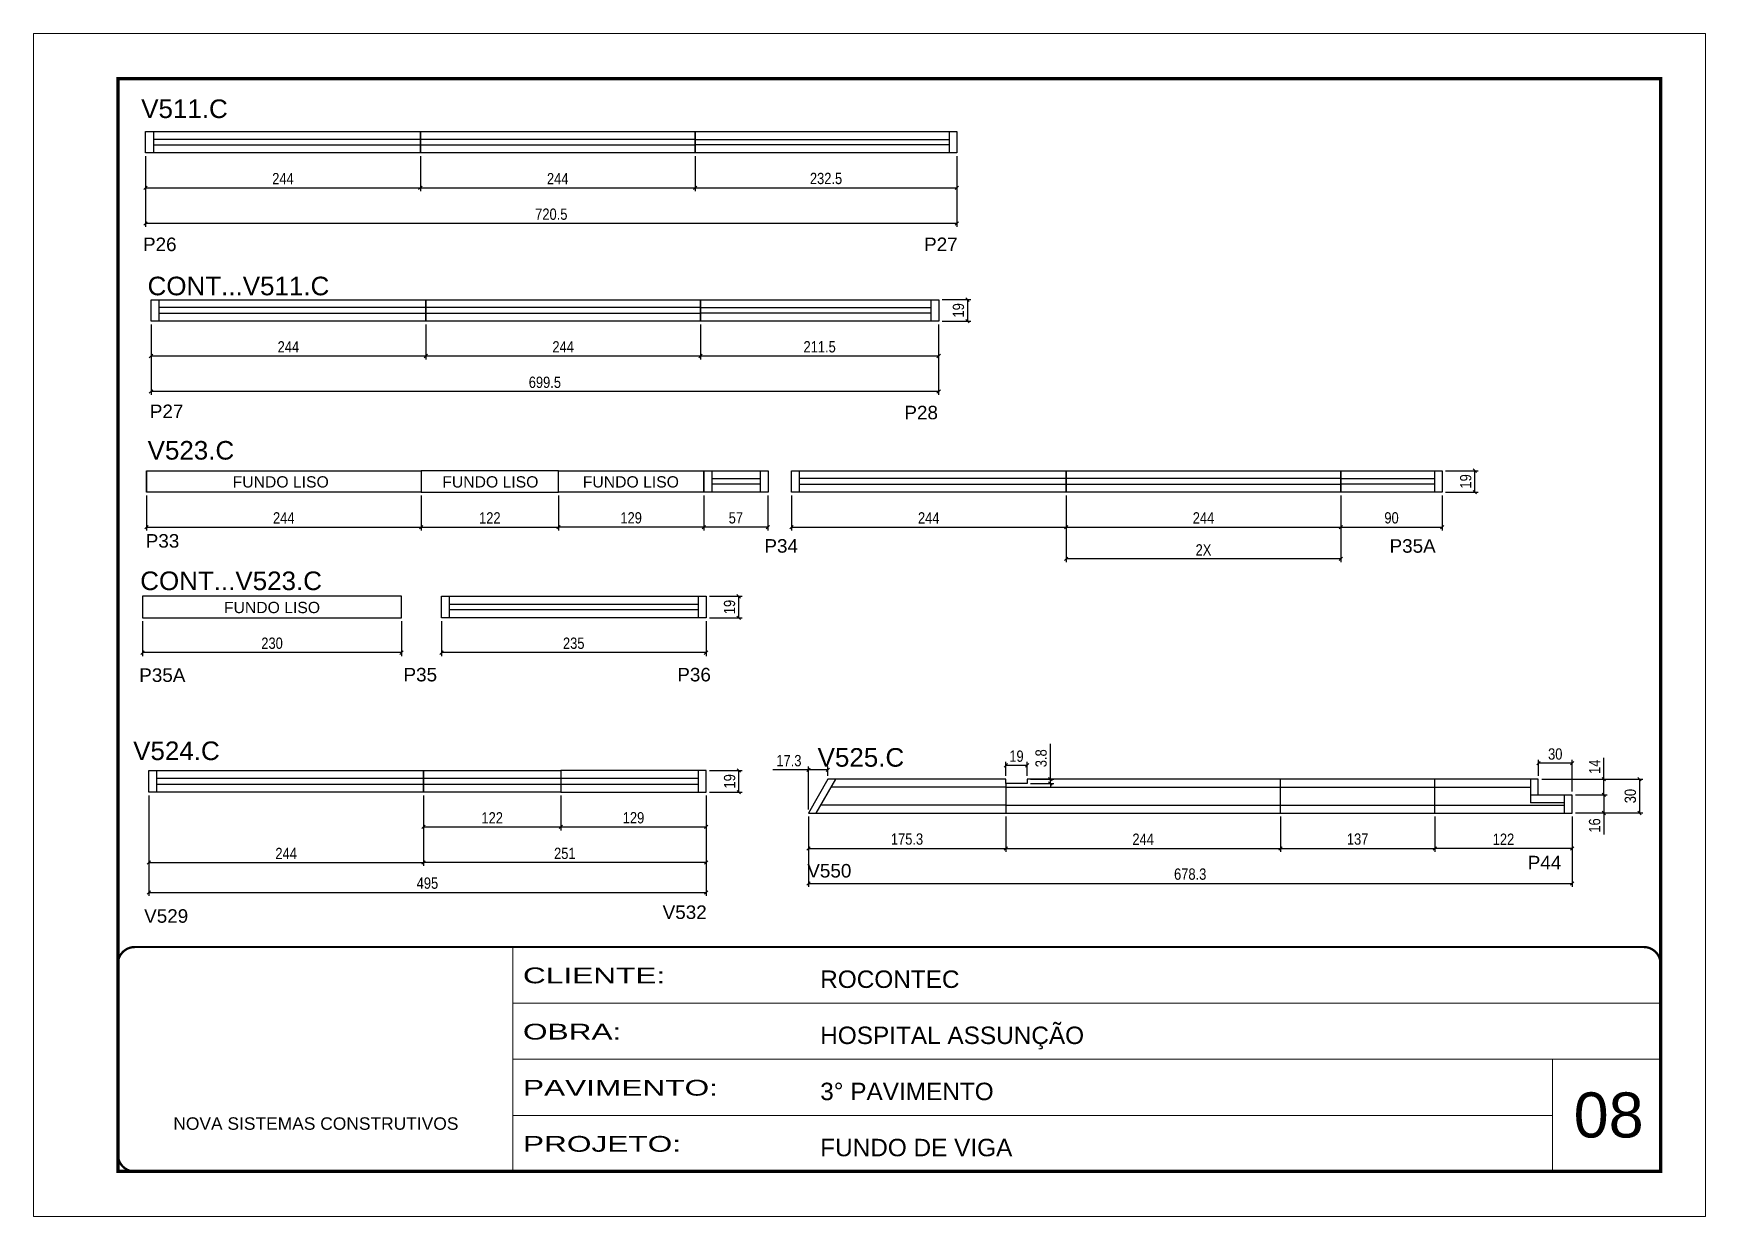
# Model space of a CAD drawing. Extents: x 2216 to 194001, y 226 to 38185.
# Drawn here: x 6985 to 8470, y 2523 to 3573 of the extents above; entities that cross this region are included whole.
import ezdxf

# ---------------------------------------------------------------- set-up
doc = ezdxf.new("R2010")
doc.units = 0
doc.linetypes.add('CONTINUO', pattern=[0])
doc.linetypes.add('DASHED', pattern=[0.75, 0.5, -0.25])
doc.layers.add('00 - FELIPE', color=2, linetype='Continuous', plot=False)
for name, color, linetype in [('5', 5, 'Continuous'), ('COTA', 241, 'Continuous'), ('NOMENCLATURA', 7, 'Continuous'), ('Painéis', 200, 'Continuous'), ('SARR_2.2x7', 40, 'Continuous')]:
    doc.layers.add(name, color=color, linetype=linetype)
for name, color, linetype, lineweight in [('CARIMBO', 255, 'Continuous', 9), ('Folhas', 255, 'Continuous', 9), ('Romaneio', 3, 'Continuous', 13), ('SARRAFO DE PRESSAO', 251, 'DASHED', 9)]:
    doc.layers.add(name, color=color, linetype=linetype, lineweight=lineweight)
doc.styles.add('ARIAL', font='arial.ttf')
doc.styles.add('COTA TECNICA', font='techl___.ttf', dxfattribs={"height": 10})
doc.styles.add('COTA TECNICA-50', font='techl___.ttf', dxfattribs={"height": 10})
doc.styles.get("Standard").update_dxf_attribs({"font": 'arial.ttf'})
doc.styles.add('Tecnologia', font='')
doc.styles.get('Tecnologia').set_extended_font_data('Forgotten Futurist')
doc.dimstyles.new('COTA PAINEL-50', dxfattribs={"dimtxt": 10, "dimasz": 3, "dimexe": 3, "dimexo": 3, "dimgap": 3, "dimtad": 1, "dimdec": 1, "dimzin": 12, "dimdsep": 46, "dimtxsty": 'COTA TECNICA-50', "dimblk1": 'OBLIQUE', "dimblk2": 'OBLIQUE', "dimsah": 1, "dimcen": 0.9, "dimclrd": 4, "dimclre": 4, "dimclrt": 240, "dimadec": 1, "dimazin": 3, "dimtfac": 1, "dimtdec": 1, "dimtmove": 0, "dimatfit": 3, "dimfxl": 1, "dimtolj": 1, "dimtzin": 12, "dimarcsym": 0})
doc.dimstyles.new('PAINEL', dxfattribs={"dimtxt": 10, "dimasz": 3, "dimexe": 3, "dimexo": 3, "dimgap": 3, "dimtad": 1, "dimdec": 1, "dimzin": 12, "dimdsep": 46, "dimtxsty": 'COTA TECNICA', "dimblk1": 'OBLIQUE', "dimblk2": 'OBLIQUE', "dimsah": 1, "dimcen": 0.9, "dimclrd": 4, "dimclre": 4, "dimclrt": 240, "dimadec": 1, "dimazin": 3, "dimtfac": 1, "dimtdec": 1, "dimtmove": 0, "dimatfit": 3, "dimfxl": 1, "dimtolj": 1, "dimtzin": 12, "dimarcsym": 0})

msp = doc.modelspace()

# ---------------------------------------------------------------- texts
at = {"color": 0, "linetype": 'Continuous', "ltscale": 5, "style": 'ARIAL'}
for p in [(7161.59, 3170.27), (7347.76, 3170.27), (7472.56, 3170.27), (7153.86, 3058.8)]:
    msp.add_text('FUNDO LISO', height=10, dxfattribs=at).set_placement(p)
at = {"layer": '5', "linetype": 'Continuous'}
for s, p in [('P26', (7081.97, 3380.1)), ('P27', (7775.67, 3380.1)), ('P27', (7088.04, 3231.87)), ('P28', (7758.15, 3230.8)), ('P33', (7084.42, 3116.9)), ('P34', (7633.85, 3112.44)), ('P35A', (8189.03, 3112.39)), ('P35A', (7078.62, 2997.76)), ('P35', (7313.33, 2998.19)), ('P36', (7556.48, 2998.19)), ('P44', (8311.76, 2831.39)), ('V550', (7671.93, 2824.15)), ('V529', (7082.99, 2783.99)), ('V532', (7543.47, 2787.33))]:
    msp.add_text(s, height=12, rotation=359.99996, dxfattribs=at).set_placement(p)
at = {"layer": 'CARIMBO', "style": 'ARIAL'}
msp.add_text('08', height=40, dxfattribs=at).set_placement((8352.55, 2593.39))
at = {"layer": 'NOMENCLATURA', "linetype": 'Continuous'}
for s, p in [('V511.C', (7080.4, 3498.18)), ('CONT...V511.C', (7086.07, 3340.88)), ('V523.C', (7086.1, 3195.04)), ('CONT...V523.C', (7079.54, 3079.21)), ('V524.C', (7073.25, 2928.35)), ('V525.C', (7681.12, 2922.48))]:
    msp.add_text(s, height=16.5, dxfattribs=at).set_placement(p)

# ---------------------------------------------------------------- blocks, each defined once
blk = doc.blocks.new('9999999999')
at = {"color": 30, "linetype": 'CONTINUO'}
for p, q in [((98564.6, 34230.2), (98564.6, 34429.4)), ((98564.6, 34379.6), (99584, 34379.6)), ((98564.6, 34329.8), (99488, 34329.8)), ((99584, 34329.8), (99488, 34329.8)), ((99488, 34329.8), (99488, 34230.2)), ((98564.6, 34280), (99488, 34280))]:
    blk.add_line(p, q, dxfattribs=at)
at = {"color": 30, "linetype": 'CONTINUO', "const_width": 2}
blk.add_lwpolyline([(99584, 34230.2), (99584, 34414.4, 0.414214), (99569, 34429.4), (98229, 34429.4, 0.414214), (98214, 34414.4), (98214, 34245.2, 0.414214), (98229, 34230.2), (99584, 34230.2)], format="xyb", dxfattribs=at)
at = {"layer": 'Folhas'}
blk.add_lwpolyline([(98139, 34190.2), (99624, 34190.2), (99624, 35240.2), (98139, 35240.2)], close=True, dxfattribs=at)
at = {"layer": 'Folhas', "color": 30, "const_width": 3}
blk.add_lwpolyline([(98214, 34230.2), (99584, 34230.2), (99584, 35200.2), (98214, 35200.2)], close=True, dxfattribs=at)
at = {"color": 7, "linetype": 'Continuous', "ltscale": 5, "style": 'ARIAL'}
for s, height, p in [('ROCONTEC', 15.48, (98837.7, 34393.1)), ('HOSPITAL ASSUNÇÃO', 15.483, (98837.7, 34343.3)), ('3° PAVIMENTO', 15.483, (98837.7, 34293.5)), ('NOVA SISTEMAS CONSTRUTIVOS', 11.059, (98263.2, 34267.2)), ('FUNDO DE VIGA', 15.483, (98837.7, 34243.7))]:
    blk.add_text(s, height=height, dxfattribs=at).set_placement(p)
at = {"layer": 'Folhas', "color": 7, "style": 'Tecnologia', "width": 1.5}
for s, p in [('CLIENTE:', (98573.7, 34397.2)), ('OBRA:', (98573.7, 34347.3)), ('PAVIMENTO:', (98573.7, 34297.5)), ('PROJETO:', (98573.7, 34247.7))]:
    blk.add_text(s, height=14, dxfattribs=at).set_placement(p)
blk = doc.blocks.new('_Oblique')
at = {"color": 0, "linetype": 'ByBlock', "lineweight": -2}
blk.add_line((-0.5, -0.5), (0.5, 0.5), dxfattribs=at)
blk = doc.blocks.new('*D103')
at = {"layer": 'COTA', "color": 4, "linetype": 'ByBlock', "lineweight": -2, "transparency": 16777216}
for p, q in [((7451, 3163.2), (7451, 3132.2)), ((7580, 3163.2), (7580, 3132.2)), ((7580, 3135.2), (7451, 3135.2))]:
    blk.add_line(p, q, dxfattribs=at)
at = {"layer": 'Defpoints', "color": 0, "linetype": 'ByBlock', "transparency": 16777216}
for p in [(7451, 3166.2), (7580, 3166.2), (7451, 3135.2)]:
    blk.add_point(p, dxfattribs=at)
at = {"layer": 'COTA', "color": 4, "linetype": 'ByBlock', "lineweight": -2, "transparency": 16777216, "xscale": 3, "yscale": 3, "zscale": 3, "rotation": 180}
blk.add_blockref('_Oblique', (7451, 3135.2), dxfattribs=at)
at = {"layer": 'COTA', "color": 4, "linetype": 'ByBlock', "lineweight": -2, "transparency": 16777216, "xscale": 3, "yscale": 3, "zscale": 3}
blk.add_blockref('_Oblique', (7580, 3135.2), dxfattribs=at)
at = {"layer": 'COTA', "color": 240, "linetype": 'ByBlock', "transparency": 16777216, "insert": (7515.5, 3143.3), "char_height": 10, "attachment_point": 5, "style": 'COTA TECNICA-50'}
blk.add_mtext('\\A1;129', dxfattribs=at)
blk = doc.blocks.new('*D104')
at = {"layer": 'COTA', "color": 4, "linetype": 'ByBlock', "lineweight": -2, "transparency": 16777216}
for p, q in [((7081.6, 3051.7), (7081.6, 3020.7)), ((7311.6, 3051.7), (7311.6, 3020.7)), ((7311.6, 3023.7), (7081.6, 3023.7))]:
    blk.add_line(p, q, dxfattribs=at)
at = {"layer": 'Defpoints', "color": 0, "linetype": 'ByBlock', "transparency": 16777216}
for p in [(7081.6, 3054.7), (7311.6, 3054.7), (7081.6, 3023.7)]:
    blk.add_point(p, dxfattribs=at)
at = {"layer": 'COTA', "color": 4, "linetype": 'ByBlock', "lineweight": -2, "transparency": 16777216, "xscale": 3, "yscale": 3, "zscale": 3, "rotation": 180}
blk.add_blockref('_Oblique', (7081.6, 3023.7), dxfattribs=at)
at = {"layer": 'COTA', "color": 4, "linetype": 'ByBlock', "lineweight": -2, "transparency": 16777216, "xscale": 3, "yscale": 3, "zscale": 3}
blk.add_blockref('_Oblique', (7311.6, 3023.7), dxfattribs=at)
at = {"layer": 'COTA', "color": 240, "linetype": 'ByBlock', "transparency": 16777216, "insert": (7196.6, 3032), "char_height": 10, "attachment_point": 5, "style": 'COTA TECNICA-50'}
blk.add_mtext('\\A1;230', dxfattribs=at)
blk = doc.blocks.new('*D105')
at = {"layer": 'COTA', "color": 4, "linetype": 'ByBlock', "lineweight": -2, "transparency": 16777216}
for p, q in [((8229.2, 2878.4), (8229.2, 2847)), ((8351.2, 2878.4), (8351.2, 2847)), ((8351.2, 2850), (8229.2, 2850))]:
    blk.add_line(p, q, dxfattribs=at)
at = {"layer": 'Defpoints', "color": 0, "linetype": 'ByBlock', "transparency": 16777216}
for p in [(8229.2, 2881.4), (8351.2, 2881.4), (8229.2, 2850)]:
    blk.add_point(p, dxfattribs=at)
at = {"layer": 'COTA', "color": 4, "linetype": 'ByBlock', "lineweight": -2, "transparency": 16777216, "xscale": 3, "yscale": 3, "zscale": 3, "rotation": 180}
blk.add_blockref('_Oblique', (8229.2, 2850), dxfattribs=at)
at = {"layer": 'COTA', "color": 4, "linetype": 'ByBlock', "lineweight": -2, "transparency": 16777216, "xscale": 3, "yscale": 3, "zscale": 3}
blk.add_blockref('_Oblique', (8351.2, 2850), dxfattribs=at)
at = {"layer": 'COTA', "color": 240, "linetype": 'ByBlock', "transparency": 16777216, "insert": (8290.2, 2858.1), "char_height": 10, "attachment_point": 5, "style": 'COTA TECNICA-50'}
blk.add_mtext('\\A1;122', dxfattribs=at)
blk = doc.blocks.new('*D106')
at = {"layer": 'COTA', "color": 4, "linetype": 'ByBlock', "lineweight": -2, "transparency": 16777216}
for p, q in [((8324.2, 2911.4), (8414.1, 2911.4)), ((8411.1, 2911.4), (8411.1, 2881.4)), ((8354.2, 2881.4), (8414.1, 2881.4))]:
    blk.add_line(p, q, dxfattribs=at)
at = {"layer": 'Defpoints', "color": 0, "linetype": 'ByBlock', "transparency": 16777216}
for p in [(8321.2, 2911.4), (8351.2, 2881.4), (8411.1, 2881.4)]:
    blk.add_point(p, dxfattribs=at)
at = {"layer": 'COTA', "color": 4, "linetype": 'ByBlock', "lineweight": -2, "transparency": 16777216, "xscale": 3, "yscale": 3, "zscale": 3}
for p, rotation in [((8411.1, 2911.4), 90), ((8411.1, 2881.4), 270)]:
    blk.add_blockref('_Oblique', p, dxfattribs=dict(at, rotation=rotation))
at = {"layer": 'COTA', "color": 240, "linetype": 'ByBlock', "transparency": 16777216, "insert": (8402.9, 2896.4), "char_height": 10, "attachment_point": 5, "rotation": 90, "style": 'COTA TECNICA-50'}
blk.add_mtext('\\A1;30', dxfattribs=at)
blk = doc.blocks.new('*D140')
at = {"layer": 'COTA', "color": 4, "linetype": 'ByBlock', "lineweight": -2, "transparency": 16777216}
for p, q in [((7572.3, 3464.3), (7572.3, 3433.3)), ((7804.8, 3464.3), (7804.8, 3433.3)), ((7572.3, 3436.3), (7804.8, 3436.3))]:
    blk.add_line(p, q, dxfattribs=at)
at = {"layer": 'Defpoints', "color": 0, "linetype": 'ByBlock', "transparency": 16777216}
for p in [(7572.3, 3467.3), (7804.8, 3467.3), (7804.8, 3436.3)]:
    blk.add_point(p, dxfattribs=at)
at = {"layer": 'COTA', "color": 4, "linetype": 'ByBlock', "lineweight": -2, "transparency": 16777216, "xscale": 3, "yscale": 3, "zscale": 3, "rotation": 180}
blk.add_blockref('_Oblique', (7572.3, 3436.3), dxfattribs=at)
at = {"layer": 'COTA', "color": 4, "linetype": 'ByBlock', "lineweight": -2, "transparency": 16777216, "xscale": 3, "yscale": 3, "zscale": 3}
blk.add_blockref('_Oblique', (7804.8, 3436.3), dxfattribs=at)
at = {"layer": 'COTA', "color": 240, "linetype": 'ByBlock', "transparency": 16777216, "insert": (7688.6, 3444.5), "char_height": 10, "attachment_point": 5, "style": 'COTA TECNICA-50'}
blk.add_mtext('\\A1;232.5', dxfattribs=at)
blk = doc.blocks.new('*D141')
at = {"layer": 'Defpoints', "color": 0, "linetype": 'ByBlock', "transparency": 16777216}
for p in [(7084.3, 3467.3), (7328.3, 3467.3), (7328.3, 3436.3)]:
    blk.add_point(p, dxfattribs=at)
at = {"layer": 'Romaneio', "color": 4, "linetype": 'ByBlock', "lineweight": -2, "transparency": 16777216}
for p, q in [((7084.3, 3464.3), (7084.3, 3433.3)), ((7328.3, 3464.3), (7328.3, 3433.3)), ((7084.3, 3436.3), (7328.3, 3436.3))]:
    blk.add_line(p, q, dxfattribs=at)
at = {"layer": 'Romaneio', "color": 4, "linetype": 'ByBlock', "lineweight": -2, "transparency": 16777216, "xscale": 3, "yscale": 3, "zscale": 3, "rotation": 180}
blk.add_blockref('_Oblique', (7084.3, 3436.3), dxfattribs=at)
at = {"layer": 'Romaneio', "color": 4, "linetype": 'ByBlock', "lineweight": -2, "transparency": 16777216, "xscale": 3, "yscale": 3, "zscale": 3}
blk.add_blockref('_Oblique', (7328.3, 3436.3), dxfattribs=at)
at = {"layer": 'Romaneio', "color": 240, "linetype": 'ByBlock', "transparency": 16777216, "insert": (7206.3, 3444.4), "char_height": 10, "attachment_point": 5, "style": 'COTA TECNICA-50'}
blk.add_mtext('\\A1;244', dxfattribs=at)
blk = doc.blocks.new('*D23')
at = {"layer": 'Defpoints', "color": 0, "linetype": 'ByBlock', "transparency": 16777216}
for p in [(7328.3, 3467.3), (7572.3, 3467.3), (7572.3, 3436.3)]:
    blk.add_point(p, dxfattribs=at)
at = {"layer": 'Romaneio', "color": 4, "linetype": 'ByBlock', "lineweight": -2, "transparency": 16777216}
for p, q in [((7328.3, 3464.3), (7328.3, 3433.3)), ((7572.3, 3464.3), (7572.3, 3433.3)), ((7328.3, 3436.3), (7572.3, 3436.3))]:
    blk.add_line(p, q, dxfattribs=at)
at = {"layer": 'Romaneio', "color": 4, "linetype": 'ByBlock', "lineweight": -2, "transparency": 16777216, "xscale": 3, "yscale": 3, "zscale": 3, "rotation": 180}
blk.add_blockref('_Oblique', (7328.3, 3436.3), dxfattribs=at)
at = {"layer": 'Romaneio', "color": 4, "linetype": 'ByBlock', "lineweight": -2, "transparency": 16777216, "xscale": 3, "yscale": 3, "zscale": 3}
blk.add_blockref('_Oblique', (7572.3, 3436.3), dxfattribs=at)
at = {"layer": 'Romaneio', "color": 240, "linetype": 'ByBlock', "transparency": 16777216, "insert": (7450.3, 3444.4), "char_height": 10, "attachment_point": 5, "style": 'COTA TECNICA-50'}
blk.add_mtext('\\A1;244', dxfattribs=at)
blk = doc.blocks.new('*D24')
at = {"layer": 'COTA', "color": 4, "linetype": 'ByBlock', "lineweight": -2, "transparency": 16777216}
for p, q in [((7084.3, 3464.3), (7084.3, 3401.7)), ((7804.8, 3464.3), (7804.8, 3401.7)), ((7804.8, 3404.7), (7084.3, 3404.7))]:
    blk.add_line(p, q, dxfattribs=at)
at = {"layer": 'Defpoints', "color": 0, "linetype": 'ByBlock', "transparency": 16777216}
for p in [(7084.3, 3467.3), (7804.8, 3467.3), (7084.3, 3404.7)]:
    blk.add_point(p, dxfattribs=at)
at = {"layer": 'COTA', "color": 4, "linetype": 'ByBlock', "lineweight": -2, "transparency": 16777216, "xscale": 3, "yscale": 3, "zscale": 3, "rotation": 180}
blk.add_blockref('_Oblique', (7084.3, 3404.7), dxfattribs=at)
at = {"layer": 'COTA', "color": 4, "linetype": 'ByBlock', "lineweight": -2, "transparency": 16777216, "xscale": 3, "yscale": 3, "zscale": 3}
blk.add_blockref('_Oblique', (7804.8, 3404.7), dxfattribs=at)
at = {"layer": 'COTA', "color": 240, "linetype": 'ByBlock', "transparency": 16777216, "insert": (7444.6, 3412.8), "char_height": 10, "attachment_point": 5, "style": 'COTA TECNICA-50'}
blk.add_mtext('\\A1;720.5', dxfattribs=at)
blk = doc.blocks.new('*D142')
at = {"layer": 'COTA', "color": 4, "linetype": 'ByBlock', "lineweight": -2, "transparency": 16777216}
for p, q in [((7577.1, 3315), (7577.1, 3284)), ((7788.6, 3315), (7788.6, 3284)), ((7577.1, 3287), (7788.6, 3287))]:
    blk.add_line(p, q, dxfattribs=at)
at = {"layer": 'Defpoints', "color": 0, "linetype": 'ByBlock', "transparency": 16777216}
for p in [(7577.1, 3318), (7788.6, 3318), (7788.6, 3287)]:
    blk.add_point(p, dxfattribs=at)
at = {"layer": 'COTA', "color": 4, "linetype": 'ByBlock', "lineweight": -2, "transparency": 16777216, "xscale": 3, "yscale": 3, "zscale": 3, "rotation": 180}
blk.add_blockref('_Oblique', (7577.1, 3287), dxfattribs=at)
at = {"layer": 'COTA', "color": 4, "linetype": 'ByBlock', "lineweight": -2, "transparency": 16777216, "xscale": 3, "yscale": 3, "zscale": 3}
blk.add_blockref('_Oblique', (7788.6, 3287), dxfattribs=at)
at = {"layer": 'COTA', "color": 240, "linetype": 'ByBlock', "transparency": 16777216, "insert": (7682.9, 3295.1), "char_height": 10, "attachment_point": 5, "style": 'COTA TECNICA-50'}
blk.add_mtext('\\A1;211.5', dxfattribs=at)
blk = doc.blocks.new('*D189')
at = {"layer": 'Defpoints', "color": 0, "linetype": 'ByBlock', "transparency": 16777216}
for p in [(7089.1, 3318), (7333.1, 3318), (7333.1, 3287)]:
    blk.add_point(p, dxfattribs=at)
at = {"layer": 'Romaneio', "color": 4, "linetype": 'ByBlock', "lineweight": -2, "transparency": 16777216}
for p, q in [((7089.1, 3315), (7089.1, 3284)), ((7333.1, 3315), (7333.1, 3284)), ((7089.1, 3287), (7333.1, 3287))]:
    blk.add_line(p, q, dxfattribs=at)
at = {"layer": 'Romaneio', "color": 4, "linetype": 'ByBlock', "lineweight": -2, "transparency": 16777216, "xscale": 3, "yscale": 3, "zscale": 3, "rotation": 180}
blk.add_blockref('_Oblique', (7089.1, 3287), dxfattribs=at)
at = {"layer": 'Romaneio', "color": 4, "linetype": 'ByBlock', "lineweight": -2, "transparency": 16777216, "xscale": 3, "yscale": 3, "zscale": 3}
blk.add_blockref('_Oblique', (7333.1, 3287), dxfattribs=at)
at = {"layer": 'Romaneio', "color": 240, "linetype": 'ByBlock', "transparency": 16777216, "insert": (7211.1, 3295.1), "char_height": 10, "attachment_point": 5, "style": 'COTA TECNICA-50'}
blk.add_mtext('\\A1;244', dxfattribs=at)
blk = doc.blocks.new('*D56')
at = {"layer": 'Defpoints', "color": 0, "linetype": 'ByBlock', "transparency": 16777216}
for p in [(7333.1, 3318), (7577.1, 3318), (7577.1, 3287)]:
    blk.add_point(p, dxfattribs=at)
at = {"layer": 'Romaneio', "color": 4, "linetype": 'ByBlock', "lineweight": -2, "transparency": 16777216}
for p, q in [((7333.1, 3315), (7333.1, 3284)), ((7577.1, 3315), (7577.1, 3284)), ((7333.1, 3287), (7577.1, 3287))]:
    blk.add_line(p, q, dxfattribs=at)
at = {"layer": 'Romaneio', "color": 4, "linetype": 'ByBlock', "lineweight": -2, "transparency": 16777216, "xscale": 3, "yscale": 3, "zscale": 3, "rotation": 180}
blk.add_blockref('_Oblique', (7333.1, 3287), dxfattribs=at)
at = {"layer": 'Romaneio', "color": 4, "linetype": 'ByBlock', "lineweight": -2, "transparency": 16777216, "xscale": 3, "yscale": 3, "zscale": 3}
blk.add_blockref('_Oblique', (7577.1, 3287), dxfattribs=at)
at = {"layer": 'Romaneio', "color": 240, "linetype": 'ByBlock', "transparency": 16777216, "insert": (7455.1, 3295.1), "char_height": 10, "attachment_point": 5, "style": 'COTA TECNICA-50'}
blk.add_mtext('\\A1;244', dxfattribs=at)
blk = doc.blocks.new('*D57')
at = {"layer": 'COTA', "color": 4, "linetype": 'ByBlock', "lineweight": -2, "transparency": 16777216}
for p, q in [((7089.1, 3315), (7089.1, 3252.4)), ((7788.6, 3315), (7788.6, 3252.4)), ((7788.6, 3255.4), (7089.1, 3255.4))]:
    blk.add_line(p, q, dxfattribs=at)
at = {"layer": 'Defpoints', "color": 0, "linetype": 'ByBlock', "transparency": 16777216}
for p in [(7089.1, 3318), (7788.6, 3318), (7089.1, 3255.4)]:
    blk.add_point(p, dxfattribs=at)
at = {"layer": 'COTA', "color": 4, "linetype": 'ByBlock', "lineweight": -2, "transparency": 16777216, "xscale": 3, "yscale": 3, "zscale": 3, "rotation": 180}
blk.add_blockref('_Oblique', (7089.1, 3255.4), dxfattribs=at)
at = {"layer": 'COTA', "color": 4, "linetype": 'ByBlock', "lineweight": -2, "transparency": 16777216, "xscale": 3, "yscale": 3, "zscale": 3}
blk.add_blockref('_Oblique', (7788.6, 3255.4), dxfattribs=at)
at = {"layer": 'COTA', "color": 240, "linetype": 'ByBlock', "transparency": 16777216, "insert": (7438.9, 3263.6), "char_height": 10, "attachment_point": 5, "style": 'COTA TECNICA-50'}
blk.add_mtext('\\A1;699.5', dxfattribs=at)
blk = doc.blocks.new('*D190')
at = {"layer": 'COTA', "color": 4, "linetype": 'ByBlock', "lineweight": -2, "transparency": 16777216}
for p, q in [((7791.6, 3337), (7817.3, 3337)), ((7814.3, 3337), (7814.3, 3318)), ((7791.6, 3318), (7817.3, 3318))]:
    blk.add_line(p, q, dxfattribs=at)
at = {"layer": 'Defpoints', "color": 0, "linetype": 'ByBlock', "transparency": 16777216}
for p in [(7788.6, 3337), (7788.6, 3318), (7814.3, 3318)]:
    blk.add_point(p, dxfattribs=at)
at = {"layer": 'COTA', "color": 4, "linetype": 'ByBlock', "lineweight": -2, "transparency": 16777216, "xscale": 3, "yscale": 3, "zscale": 3}
for p, rotation in [((7814.3, 3337), 90), ((7814.3, 3318), 270)]:
    blk.add_blockref('_Oblique', p, dxfattribs=dict(at, rotation=rotation))
at = {"layer": 'COTA', "color": 240, "linetype": 'ByBlock', "transparency": 16777216, "insert": (7806.2, 3327.5), "char_height": 10, "attachment_point": 5, "rotation": 90, "style": 'COTA TECNICA-50'}
blk.add_mtext('\\A1;19', dxfattribs=at)
blk = doc.blocks.new('*D196')
at = {"layer": 'Defpoints', "color": 0, "linetype": 'ByBlock', "transparency": 16777216}
for p in [(7085, 3166.2), (7329, 3166.2), (7329, 3135.2)]:
    blk.add_point(p, dxfattribs=at)
at = {"layer": 'Romaneio', "color": 4, "linetype": 'ByBlock', "lineweight": -2, "transparency": 16777216}
for p, q in [((7085, 3163.2), (7085, 3132.2)), ((7329, 3163.2), (7329, 3132.2)), ((7085, 3135.2), (7329, 3135.2))]:
    blk.add_line(p, q, dxfattribs=at)
at = {"layer": 'Romaneio', "color": 4, "linetype": 'ByBlock', "lineweight": -2, "transparency": 16777216, "xscale": 3, "yscale": 3, "zscale": 3, "rotation": 180}
blk.add_blockref('_Oblique', (7085, 3135.2), dxfattribs=at)
at = {"layer": 'Romaneio', "color": 4, "linetype": 'ByBlock', "lineweight": -2, "transparency": 16777216, "xscale": 3, "yscale": 3, "zscale": 3}
blk.add_blockref('_Oblique', (7329, 3135.2), dxfattribs=at)
at = {"layer": 'Romaneio', "color": 240, "linetype": 'ByBlock', "transparency": 16777216, "insert": (7207, 3143.3), "char_height": 10, "attachment_point": 5, "style": 'COTA TECNICA-50'}
blk.add_mtext('\\A1;244', dxfattribs=at)
blk = doc.blocks.new('*D197')
at = {"layer": 'Defpoints', "color": 0, "linetype": 'ByBlock', "transparency": 16777216}
for p in [(7329, 3166.2), (7451, 3166.2), (7451, 3135.2)]:
    blk.add_point(p, dxfattribs=at)
at = {"layer": 'Romaneio', "color": 4, "linetype": 'ByBlock', "lineweight": -2, "transparency": 16777216}
for p, q in [((7329, 3163.2), (7329, 3132.2)), ((7451, 3163.2), (7451, 3132.2)), ((7329, 3135.2), (7451, 3135.2))]:
    blk.add_line(p, q, dxfattribs=at)
at = {"layer": 'Romaneio', "color": 4, "linetype": 'ByBlock', "lineweight": -2, "transparency": 16777216, "xscale": 3, "yscale": 3, "zscale": 3, "rotation": 180}
blk.add_blockref('_Oblique', (7329, 3135.2), dxfattribs=at)
at = {"layer": 'Romaneio', "color": 4, "linetype": 'ByBlock', "lineweight": -2, "transparency": 16777216, "xscale": 3, "yscale": 3, "zscale": 3}
blk.add_blockref('_Oblique', (7451, 3135.2), dxfattribs=at)
at = {"layer": 'Romaneio', "color": 240, "linetype": 'ByBlock', "transparency": 16777216, "insert": (7390, 3143.3), "char_height": 10, "attachment_point": 5, "style": 'COTA TECNICA-50'}
blk.add_mtext('\\A1;122', dxfattribs=at)
blk = doc.blocks.new('*D198')
at = {"layer": 'COTA', "color": 4, "linetype": 'ByBlock', "lineweight": -2, "transparency": 16777216}
for p, q in [((8145.8, 3163.2), (8145.8, 3132.2)), ((8235.8, 3163.2), (8235.8, 3132.2)), ((8145.8, 3135.2), (8235.8, 3135.2))]:
    blk.add_line(p, q, dxfattribs=at)
at = {"layer": 'Defpoints', "color": 0, "linetype": 'ByBlock', "transparency": 16777216}
for p in [(8145.8, 3166.2), (8235.8, 3166.2), (8235.8, 3135.2)]:
    blk.add_point(p, dxfattribs=at)
at = {"layer": 'COTA', "color": 4, "linetype": 'ByBlock', "lineweight": -2, "transparency": 16777216, "xscale": 3, "yscale": 3, "zscale": 3, "rotation": 180}
blk.add_blockref('_Oblique', (8145.8, 3135.2), dxfattribs=at)
at = {"layer": 'COTA', "color": 4, "linetype": 'ByBlock', "lineweight": -2, "transparency": 16777216, "xscale": 3, "yscale": 3, "zscale": 3}
blk.add_blockref('_Oblique', (8235.8, 3135.2), dxfattribs=at)
at = {"layer": 'COTA', "color": 240, "linetype": 'ByBlock', "transparency": 16777216, "insert": (8190.8, 3143.3), "char_height": 10, "attachment_point": 5, "style": 'COTA TECNICA-50'}
blk.add_mtext('\\A1;90', dxfattribs=at)
blk = doc.blocks.new('*D199')
at = {"layer": 'Defpoints', "color": 0, "linetype": 'ByBlock', "transparency": 16777216}
for p in [(7657.8, 3166.2), (7901.8, 3166.2), (7901.8, 3135.2)]:
    blk.add_point(p, dxfattribs=at)
at = {"layer": 'Romaneio', "color": 4, "linetype": 'ByBlock', "lineweight": -2, "transparency": 16777216}
for p, q in [((7657.8, 3163.2), (7657.8, 3132.2)), ((7901.8, 3163.2), (7901.8, 3132.2)), ((7657.8, 3135.2), (7901.8, 3135.2))]:
    blk.add_line(p, q, dxfattribs=at)
at = {"layer": 'Romaneio', "color": 4, "linetype": 'ByBlock', "lineweight": -2, "transparency": 16777216, "xscale": 3, "yscale": 3, "zscale": 3, "rotation": 180}
blk.add_blockref('_Oblique', (7657.8, 3135.2), dxfattribs=at)
at = {"layer": 'Romaneio', "color": 4, "linetype": 'ByBlock', "lineweight": -2, "transparency": 16777216, "xscale": 3, "yscale": 3, "zscale": 3}
blk.add_blockref('_Oblique', (7901.8, 3135.2), dxfattribs=at)
at = {"layer": 'Romaneio', "color": 240, "linetype": 'ByBlock', "transparency": 16777216, "insert": (7779.8, 3143.3), "char_height": 10, "attachment_point": 5, "style": 'COTA TECNICA-50'}
blk.add_mtext('\\A1;244', dxfattribs=at)
blk = doc.blocks.new('*D64')
at = {"layer": 'Defpoints', "color": 0, "linetype": 'ByBlock', "transparency": 16777216}
for p in [(7901.8, 3166.2), (8145.8, 3166.2), (8145.8, 3135.2)]:
    blk.add_point(p, dxfattribs=at)
at = {"layer": 'Romaneio', "color": 4, "linetype": 'ByBlock', "lineweight": -2, "transparency": 16777216}
for p, q in [((7901.8, 3163.2), (7901.8, 3132.2)), ((8145.8, 3163.2), (8145.8, 3132.2)), ((7901.8, 3135.2), (8145.8, 3135.2))]:
    blk.add_line(p, q, dxfattribs=at)
at = {"layer": 'Romaneio', "color": 4, "linetype": 'ByBlock', "lineweight": -2, "transparency": 16777216, "xscale": 3, "yscale": 3, "zscale": 3, "rotation": 180}
blk.add_blockref('_Oblique', (7901.8, 3135.2), dxfattribs=at)
at = {"layer": 'Romaneio', "color": 4, "linetype": 'ByBlock', "lineweight": -2, "transparency": 16777216, "xscale": 3, "yscale": 3, "zscale": 3}
blk.add_blockref('_Oblique', (8145.8, 3135.2), dxfattribs=at)
at = {"layer": 'Romaneio', "color": 240, "linetype": 'ByBlock', "transparency": 16777216, "insert": (8023.8, 3143.3), "char_height": 10, "attachment_point": 5, "style": 'COTA TECNICA-50'}
blk.add_mtext('\\A1;244', dxfattribs=at)
blk = doc.blocks.new('*D65')
at = {"layer": 'COTA', "color": 4, "linetype": 'ByBlock', "lineweight": -2, "transparency": 16777216}
for p, q in [((7901.8, 3163.2), (7901.8, 3103.9)), ((8145.8, 3163.2), (8145.8, 3103.9)), ((8145.8, 3106.9), (7901.8, 3106.9))]:
    blk.add_line(p, q, dxfattribs=at)
at = {"layer": 'Defpoints', "color": 0, "linetype": 'ByBlock', "transparency": 16777216}
for p in [(7901.8, 3166.2), (8145.8, 3166.2), (7901.8, 3106.9)]:
    blk.add_point(p, dxfattribs=at)
at = {"layer": 'COTA', "color": 4, "linetype": 'ByBlock', "lineweight": -2, "transparency": 16777216, "xscale": 3, "yscale": 3, "zscale": 3, "rotation": 180}
blk.add_blockref('_Oblique', (7901.8, 3106.9), dxfattribs=at)
at = {"layer": 'COTA', "color": 4, "linetype": 'ByBlock', "lineweight": -2, "transparency": 16777216, "xscale": 3, "yscale": 3, "zscale": 3}
blk.add_blockref('_Oblique', (8145.8, 3106.9), dxfattribs=at)
at = {"layer": 'COTA', "color": 240, "linetype": 'ByBlock', "transparency": 16777216, "insert": (8023.8, 3114.9), "char_height": 10, "attachment_point": 5, "style": 'COTA TECNICA-50'}
blk.add_mtext('\\A1;2X', dxfattribs=at)
blk = doc.blocks.new('*D66')
at = {"layer": 'COTA', "color": 4, "linetype": 'ByBlock', "lineweight": -2, "transparency": 16777216}
for p, q in [((7585, 3073.7), (7614, 3073.7)), ((7611, 3054.7), (7611, 3073.7)), ((7585, 3054.7), (7614, 3054.7))]:
    blk.add_line(p, q, dxfattribs=at)
at = {"layer": 'Defpoints', "color": 0, "linetype": 'ByBlock', "transparency": 16777216}
for p in [(7582, 3073.7), (7611, 3073.7), (7582, 3054.7)]:
    blk.add_point(p, dxfattribs=at)
at = {"layer": 'COTA', "color": 4, "linetype": 'ByBlock', "lineweight": -2, "transparency": 16777216, "xscale": 3, "yscale": 3, "zscale": 3}
for p, rotation in [((7611, 3073.7), 90), ((7611, 3054.7), 270)]:
    blk.add_blockref('_Oblique', p, dxfattribs=dict(at, rotation=rotation))
at = {"layer": 'COTA', "color": 240, "linetype": 'ByBlock', "transparency": 16777216, "insert": (7602.9, 3064.2), "char_height": 10, "attachment_point": 5, "rotation": 90, "style": 'COTA TECNICA-50'}
blk.add_mtext('\\A1;19', dxfattribs=at)
blk = doc.blocks.new('*D200')
at = {"layer": 'Defpoints', "color": 0, "linetype": 'ByBlock', "transparency": 16777216}
for p in [(7347, 3054.7), (7582, 3054.7), (7347, 3023.7)]:
    blk.add_point(p, dxfattribs=at)
at = {"layer": 'Romaneio', "color": 4, "linetype": 'ByBlock', "lineweight": -2, "transparency": 16777216}
for p, q in [((7347, 3051.7), (7347, 3020.7)), ((7582, 3051.7), (7582, 3020.7)), ((7582, 3023.7), (7347, 3023.7))]:
    blk.add_line(p, q, dxfattribs=at)
at = {"layer": 'Romaneio', "color": 4, "linetype": 'ByBlock', "lineweight": -2, "transparency": 16777216, "xscale": 3, "yscale": 3, "zscale": 3}
for p, rotation in [((7347, 3023.7), 180.0000000077806), ((7582, 3023.7), 7.780576183336052e-09)]:
    blk.add_blockref('_Oblique', p, dxfattribs=dict(at, rotation=rotation))
at = {"layer": 'Romaneio', "color": 240, "linetype": 'ByBlock', "transparency": 16777216, "insert": (7464.5, 3032), "char_height": 10, "attachment_point": 5, "rotation": 0, "style": 'COTA TECNICA-50'}
blk.add_mtext('\\A1;235', dxfattribs=at)
blk = doc.blocks.new('*D67')
at = {"layer": 'Defpoints', "color": 0, "linetype": 'ByBlock', "transparency": 16777216}
for p in [(7087.1, 2900), (7331.1, 2900), (7331.1, 2837.4)]:
    blk.add_point(p, dxfattribs=at)
at = {"layer": 'Romaneio', "color": 4, "linetype": 'ByBlock', "lineweight": -2, "transparency": 16777216}
for p, q in [((7087.1, 2897), (7087.1, 2834.4)), ((7331.1, 2897), (7331.1, 2834.4)), ((7087.1, 2837.4), (7331.1, 2837.4))]:
    blk.add_line(p, q, dxfattribs=at)
at = {"layer": 'Romaneio', "color": 4, "linetype": 'ByBlock', "lineweight": -2, "transparency": 16777216, "xscale": 3, "yscale": 3, "zscale": 3, "rotation": 180}
blk.add_blockref('_Oblique', (7087.1, 2837.4), dxfattribs=at)
at = {"layer": 'Romaneio', "color": 4, "linetype": 'ByBlock', "lineweight": -2, "transparency": 16777216, "xscale": 3, "yscale": 3, "zscale": 3}
blk.add_blockref('_Oblique', (7331.1, 2837.4), dxfattribs=at)
at = {"layer": 'Romaneio', "color": 240, "linetype": 'ByBlock', "transparency": 16777216, "insert": (7209.1, 2845.5), "char_height": 10, "attachment_point": 5, "style": 'COTA TECNICA-50'}
blk.add_mtext('\\A1;244', dxfattribs=at)
blk = doc.blocks.new('*D201')
at = {"layer": 'Defpoints', "color": 0, "linetype": 'ByBlock', "transparency": 16777216}
for p in [(7331.1, 2900), (7453.1, 2900), (7453.1, 2869)]:
    blk.add_point(p, dxfattribs=at)
at = {"layer": 'Romaneio', "color": 4, "linetype": 'ByBlock', "lineweight": -2, "transparency": 16777216}
for p, q in [((7331.1, 2897), (7331.1, 2866)), ((7453.1, 2897), (7453.1, 2866)), ((7331.1, 2869), (7453.1, 2869))]:
    blk.add_line(p, q, dxfattribs=at)
at = {"layer": 'Romaneio', "color": 4, "linetype": 'ByBlock', "lineweight": -2, "transparency": 16777216, "xscale": 3, "yscale": 3, "zscale": 3}
for p, rotation in [((7331.1, 2869), 180.0000727987055), ((7453.1, 2869), 7.279870543824064e-05)]:
    blk.add_blockref('_Oblique', p, dxfattribs=dict(at, rotation=rotation))
at = {"layer": 'Romaneio', "color": 240, "linetype": 'ByBlock', "transparency": 16777216, "insert": (7392.1, 2877.1), "char_height": 10, "attachment_point": 5, "rotation": 0.0001, "style": 'COTA TECNICA-50'}
blk.add_mtext('\\A1;122', dxfattribs=at)
blk = doc.blocks.new('*D202')
at = {"layer": 'Defpoints', "color": 0, "linetype": 'ByBlock', "transparency": 16777216}
for p in [(7453.1, 2900), (7582.1, 2900), (7582.1, 2869)]:
    blk.add_point(p, dxfattribs=at)
at = {"layer": 'Romaneio', "color": 4, "linetype": 'ByBlock', "lineweight": -2, "transparency": 16777216}
for p, q in [((7453.1, 2897), (7453.1, 2866)), ((7582.1, 2897), (7582.1, 2866)), ((7453.1, 2869), (7582.1, 2869))]:
    blk.add_line(p, q, dxfattribs=at)
at = {"layer": 'Romaneio', "color": 4, "linetype": 'ByBlock', "lineweight": -2, "transparency": 16777216, "xscale": 3, "yscale": 3, "zscale": 3, "rotation": 180}
blk.add_blockref('_Oblique', (7453.1, 2869), dxfattribs=at)
at = {"layer": 'Romaneio', "color": 4, "linetype": 'ByBlock', "lineweight": -2, "transparency": 16777216, "xscale": 3, "yscale": 3, "zscale": 3}
blk.add_blockref('_Oblique', (7582.1, 2869), dxfattribs=at)
at = {"layer": 'Romaneio', "color": 240, "linetype": 'ByBlock', "transparency": 16777216, "insert": (7517.6, 2877.1), "char_height": 10, "attachment_point": 5, "style": 'COTA TECNICA-50'}
blk.add_mtext('\\A1;129', dxfattribs=at)
blk = doc.blocks.new('*D158')
at = {"layer": 'COTA', "color": 4, "linetype": 'ByBlock', "lineweight": -2, "transparency": 16777216}
for p, q in [((7331.1, 2897), (7331.1, 2834.4)), ((7582.1, 2897), (7582.1, 2834.4)), ((7582.1, 2837.4), (7331.1, 2837.4))]:
    blk.add_line(p, q, dxfattribs=at)
at = {"layer": 'Defpoints', "color": 0, "linetype": 'ByBlock', "transparency": 16777216}
for p in [(7331.1, 2900), (7582.1, 2900), (7331.1, 2837.4)]:
    blk.add_point(p, dxfattribs=at)
at = {"layer": 'COTA', "color": 4, "linetype": 'ByBlock', "lineweight": -2, "transparency": 16777216, "xscale": 3, "yscale": 3, "zscale": 3, "rotation": 180}
blk.add_blockref('_Oblique', (7331.1, 2837.4), dxfattribs=at)
at = {"layer": 'COTA', "color": 4, "linetype": 'ByBlock', "lineweight": -2, "transparency": 16777216, "xscale": 3, "yscale": 3, "zscale": 3}
blk.add_blockref('_Oblique', (7582.1, 2837.4), dxfattribs=at)
at = {"layer": 'COTA', "color": 240, "linetype": 'ByBlock', "transparency": 16777216, "insert": (7456.6, 2845.5), "char_height": 10, "attachment_point": 5, "style": 'COTA TECNICA-50'}
blk.add_mtext('\\A1;251', dxfattribs=at)
blk = doc.blocks.new('*D159')
at = {"layer": 'COTA', "color": 4, "linetype": 'ByBlock', "lineweight": -2, "transparency": 16777216}
for p, q in [((7585.1, 2919), (7614.1, 2919)), ((7611.1, 2900), (7611.1, 2919)), ((7585.1, 2900), (7614.1, 2900))]:
    blk.add_line(p, q, dxfattribs=at)
at = {"layer": 'Defpoints', "color": 0, "linetype": 'ByBlock', "transparency": 16777216}
for p in [(7582.1, 2919), (7611.1, 2919), (7582.1, 2900)]:
    blk.add_point(p, dxfattribs=at)
at = {"layer": 'COTA', "color": 4, "linetype": 'ByBlock', "lineweight": -2, "transparency": 16777216, "xscale": 3, "yscale": 3, "zscale": 3}
for p, rotation in [((7611.1, 2919), 90), ((7611.1, 2900), 270)]:
    blk.add_blockref('_Oblique', p, dxfattribs=dict(at, rotation=rotation))
at = {"layer": 'COTA', "color": 240, "linetype": 'ByBlock', "transparency": 16777216, "insert": (7603, 2909.5), "char_height": 10, "attachment_point": 5, "rotation": 90, "style": 'COTA TECNICA-50'}
blk.add_mtext('\\A1;19', dxfattribs=at)
blk = doc.blocks.new('*D160')
at = {"layer": 'COTA', "color": 4, "linetype": 'ByBlock', "lineweight": -2, "transparency": 16777216}
for p, q in [((7087.1, 2897), (7087.1, 2807.9)), ((7582.1, 2897), (7582.1, 2807.9)), ((7087.1, 2810.9), (7582.1, 2810.9))]:
    blk.add_line(p, q, dxfattribs=at)
at = {"layer": 'Defpoints', "color": 0, "linetype": 'ByBlock', "transparency": 16777216}
for p in [(7087.1, 2900), (7582.1, 2900), (7582.1, 2810.9)]:
    blk.add_point(p, dxfattribs=at)
at = {"layer": 'COTA', "color": 4, "linetype": 'ByBlock', "lineweight": -2, "transparency": 16777216, "xscale": 3, "yscale": 3, "zscale": 3, "rotation": 180}
blk.add_blockref('_Oblique', (7087.1, 2810.9), dxfattribs=at)
at = {"layer": 'COTA', "color": 4, "linetype": 'ByBlock', "lineweight": -2, "transparency": 16777216, "xscale": 3, "yscale": 3, "zscale": 3}
blk.add_blockref('_Oblique', (7582.1, 2810.9), dxfattribs=at)
at = {"layer": 'COTA', "color": 240, "linetype": 'ByBlock', "transparency": 16777216, "insert": (7334.6, 2819.1), "char_height": 10, "attachment_point": 5, "style": 'COTA TECNICA-50'}
blk.add_mtext('\\A1;495', dxfattribs=at)
blk = doc.blocks.new('*D37')
at = {"layer": 'Defpoints', "color": 0, "linetype": 'ByBlock', "transparency": 16777216}
for p in [(7848.2, 2881.4), (8092.2, 2881.4), (8092.2, 2850)]:
    blk.add_point(p, dxfattribs=at)
at = {"layer": 'Romaneio', "color": 4, "linetype": 'ByBlock', "lineweight": -2, "transparency": 16777216}
for p, q in [((7848.2, 2878.4), (7848.2, 2847)), ((8092.2, 2878.4), (8092.2, 2847)), ((7848.2, 2850), (8092.2, 2850))]:
    blk.add_line(p, q, dxfattribs=at)
at = {"layer": 'Romaneio', "color": 4, "linetype": 'ByBlock', "lineweight": -2, "transparency": 16777216, "xscale": 3, "yscale": 3, "zscale": 3, "rotation": 180}
blk.add_blockref('_Oblique', (7848.2, 2850), dxfattribs=at)
at = {"layer": 'Romaneio', "color": 4, "linetype": 'ByBlock', "lineweight": -2, "transparency": 16777216, "xscale": 3, "yscale": 3, "zscale": 3}
blk.add_blockref('_Oblique', (8092.2, 2850), dxfattribs=at)
at = {"layer": 'Romaneio', "color": 240, "linetype": 'ByBlock', "transparency": 16777216, "insert": (7970.2, 2858.1), "char_height": 10, "attachment_point": 5, "style": 'COTA TECNICA-50'}
blk.add_mtext('\\A1;244', dxfattribs=at)
blk = doc.blocks.new('*D38')
at = {"layer": 'COTA', "color": 4, "linetype": 'ByBlock', "lineweight": -2, "transparency": 16777216}
for p, q in [((7672.9, 2878.4), (7672.9, 2847)), ((7848.2, 2878.4), (7848.2, 2847)), ((7672.9, 2850), (7848.2, 2850))]:
    blk.add_line(p, q, dxfattribs=at)
at = {"layer": 'Defpoints', "color": 0, "linetype": 'ByBlock', "transparency": 16777216}
for p in [(7672.9, 2881.4), (7848.2, 2881.4), (7848.2, 2850)]:
    blk.add_point(p, dxfattribs=at)
at = {"layer": 'COTA', "color": 4, "linetype": 'ByBlock', "lineweight": -2, "transparency": 16777216, "xscale": 3, "yscale": 3, "zscale": 3, "rotation": 180}
blk.add_blockref('_Oblique', (7672.9, 2850), dxfattribs=at)
at = {"layer": 'COTA', "color": 4, "linetype": 'ByBlock', "lineweight": -2, "transparency": 16777216, "xscale": 3, "yscale": 3, "zscale": 3}
blk.add_blockref('_Oblique', (7848.2, 2850), dxfattribs=at)
at = {"layer": 'COTA', "color": 240, "linetype": 'ByBlock', "transparency": 16777216, "insert": (7760.5, 2858.2), "char_height": 10, "attachment_point": 5, "style": 'COTA TECNICA-50'}
blk.add_mtext('\\A1;175.3', dxfattribs=at)
blk = doc.blocks.new('*D161')
at = {"layer": 'COTA', "color": 4, "linetype": 'ByBlock', "lineweight": -2, "transparency": 16777216}
for p, q in [((8092.2, 2878.4), (8092.2, 2847)), ((8229.2, 2878.4), (8229.2, 2847)), ((8092.2, 2850), (8229.2, 2850))]:
    blk.add_line(p, q, dxfattribs=at)
at = {"layer": 'Defpoints', "color": 0, "linetype": 'ByBlock', "transparency": 16777216}
for p in [(8092.2, 2881.4), (8229.2, 2881.4), (8229.2, 2850)]:
    blk.add_point(p, dxfattribs=at)
at = {"layer": 'COTA', "color": 4, "linetype": 'ByBlock', "lineweight": -2, "transparency": 16777216, "xscale": 3, "yscale": 3, "zscale": 3, "rotation": 180}
blk.add_blockref('_Oblique', (8092.2, 2850), dxfattribs=at)
at = {"layer": 'COTA', "color": 4, "linetype": 'ByBlock', "lineweight": -2, "transparency": 16777216, "xscale": 3, "yscale": 3, "zscale": 3}
blk.add_blockref('_Oblique', (8229.2, 2850), dxfattribs=at)
at = {"layer": 'COTA', "color": 240, "linetype": 'ByBlock', "transparency": 16777216, "insert": (8160.7, 2858.2), "char_height": 10, "attachment_point": 5, "style": 'COTA TECNICA-50'}
blk.add_mtext('\\A1;137', dxfattribs=at)
blk = doc.blocks.new('*D162')
at = {"layer": 'COTA', "color": 4, "linetype": 'ByBlock', "lineweight": -2, "transparency": 16777216}
for p, q in [((8354.2, 2897.4), (8382.3, 2897.4)), ((8379.3, 2897.4), (8379.3, 2881.4)), ((8354.2, 2881.4), (8382.3, 2881.4)), ((8379.3, 2881.4), (8379.3, 2862.3))]:
    blk.add_line(p, q, dxfattribs=at)
at = {"layer": 'Defpoints', "color": 0, "linetype": 'ByBlock', "transparency": 16777216}
for p in [(8351.2, 2897.4), (8351.2, 2881.4), (8379.3, 2881.4)]:
    blk.add_point(p, dxfattribs=at)
at = {"layer": 'COTA', "color": 4, "linetype": 'ByBlock', "lineweight": -2, "transparency": 16777216, "xscale": 3, "yscale": 3, "zscale": 3}
for p, rotation in [((8379.3, 2897.4), 90), ((8379.3, 2881.4), 270)]:
    blk.add_blockref('_Oblique', p, dxfattribs=dict(at, rotation=rotation))
at = {"layer": 'COTA', "color": 240, "linetype": 'ByBlock', "transparency": 16777216, "insert": (8371.2, 2870.3), "char_height": 10, "attachment_point": 5, "rotation": 90, "style": 'COTA TECNICA-50'}
blk.add_mtext('\\A1;16', dxfattribs=at)
blk = doc.blocks.new('*D39')
at = {"layer": 'COTA', "color": 4, "linetype": 'ByBlock', "lineweight": -2, "transparency": 16777216}
for p, q in [((8379.3, 2911.4), (8379.3, 2930.5)), ((8324.2, 2911.4), (8382.3, 2911.4)), ((8379.3, 2897.4), (8379.3, 2911.4)), ((8354.2, 2897.4), (8382.3, 2897.4))]:
    blk.add_line(p, q, dxfattribs=at)
at = {"layer": 'Defpoints', "color": 0, "linetype": 'ByBlock', "transparency": 16777216}
for p in [(8321.2, 2911.4), (8379.3, 2911.4), (8351.2, 2897.4)]:
    blk.add_point(p, dxfattribs=at)
at = {"layer": 'COTA', "color": 4, "linetype": 'ByBlock', "lineweight": -2, "transparency": 16777216, "xscale": 3, "yscale": 3, "zscale": 3}
for p, rotation in [((8379.3, 2911.4), 90), ((8379.3, 2897.4), 270)]:
    blk.add_blockref('_Oblique', p, dxfattribs=dict(at, rotation=rotation))
at = {"layer": 'COTA', "color": 240, "linetype": 'ByBlock', "transparency": 16777216, "insert": (8371.2, 2922.4), "char_height": 10, "attachment_point": 5, "rotation": 90, "style": 'COTA TECNICA-50'}
blk.add_mtext('\\A1;14', dxfattribs=at)
blk = doc.blocks.new('*D40')
at = {"layer": 'COTA', "color": 4, "linetype": 'ByBlock', "lineweight": -2, "transparency": 16777216}
for p, q in [((8321.2, 2914.4), (8321.2, 2928.5)), ((8351.2, 2925.5), (8321.2, 2925.5)), ((8351.2, 2900.4), (8351.2, 2928.5))]:
    blk.add_line(p, q, dxfattribs=at)
at = {"layer": 'Defpoints', "color": 0, "linetype": 'ByBlock', "transparency": 16777216}
for p in [(8321.2, 2925.5), (8321.2, 2911.4), (8351.2, 2897.4)]:
    blk.add_point(p, dxfattribs=at)
at = {"layer": 'COTA', "color": 4, "linetype": 'ByBlock', "lineweight": -2, "transparency": 16777216, "xscale": 3, "yscale": 3, "zscale": 3, "rotation": 180}
blk.add_blockref('_Oblique', (8321.2, 2925.5), dxfattribs=at)
at = {"layer": 'COTA', "color": 4, "linetype": 'ByBlock', "lineweight": -2, "transparency": 16777216, "xscale": 3, "yscale": 3, "zscale": 3}
blk.add_blockref('_Oblique', (8351.2, 2925.5), dxfattribs=at)
at = {"layer": 'COTA', "color": 240, "linetype": 'ByBlock', "transparency": 16777216, "insert": (8336.2, 2933.7), "char_height": 10, "attachment_point": 5, "style": 'COTA TECNICA-50'}
blk.add_mtext('\\A1;30', dxfattribs=at)
blk = doc.blocks.new('*D163')
at = {"layer": 'COTA', "color": 4, "linetype": 'ByBlock', "lineweight": -2, "transparency": 16777216}
for p, q in [((7672.9, 2919.6), (7641.3, 2919.6)), ((7672.9, 2884.4), (7672.9, 2922.6)), ((7690.2, 2919.6), (7672.9, 2919.6)), ((7690.2, 2914.4), (7690.2, 2922.6))]:
    blk.add_line(p, q, dxfattribs=at)
at = {"layer": 'Defpoints', "color": 0, "linetype": 'ByBlock', "transparency": 16777216}
for p in [(7672.9, 2919.6), (7690.2, 2911.4), (7672.9, 2881.4)]:
    blk.add_point(p, dxfattribs=at)
at = {"layer": 'COTA', "color": 4, "linetype": 'ByBlock', "lineweight": -2, "transparency": 16777216, "xscale": 3, "yscale": 3, "zscale": 3, "rotation": 180}
blk.add_blockref('_Oblique', (7672.9, 2919.6), dxfattribs=at)
at = {"layer": 'COTA', "color": 4, "linetype": 'ByBlock', "lineweight": -2, "transparency": 16777216, "xscale": 3, "yscale": 3, "zscale": 3}
blk.add_blockref('_Oblique', (7690.2, 2919.6), dxfattribs=at)
at = {"layer": 'COTA', "color": 240, "linetype": 'ByBlock', "transparency": 16777216, "insert": (7655.6, 2927.8), "char_height": 10, "attachment_point": 5, "style": 'COTA TECNICA-50'}
blk.add_mtext('\\A1;17.3', dxfattribs=at)
blk = doc.blocks.new('*D164')
at = {"layer": 'COTA', "color": 4, "linetype": 'ByBlock', "lineweight": -2, "transparency": 16777216}
for p, q in [((7848.2, 2914.4), (7848.2, 2926.7)), ((7867.2, 2914.4), (7867.2, 2926.7)), ((7848.2, 2923.7), (7867.2, 2923.7))]:
    blk.add_line(p, q, dxfattribs=at)
at = {"layer": 'Defpoints', "color": 0, "linetype": 'ByBlock', "transparency": 16777216}
for p in [(7848.2, 2911.4), (7867.2, 2923.7), (7867.2, 2911.4)]:
    blk.add_point(p, dxfattribs=at)
at = {"layer": 'COTA', "color": 4, "linetype": 'ByBlock', "lineweight": -2, "transparency": 16777216, "xscale": 3, "yscale": 3, "zscale": 3, "rotation": 180}
blk.add_blockref('_Oblique', (7848.2, 2923.7), dxfattribs=at)
at = {"layer": 'COTA', "color": 4, "linetype": 'ByBlock', "lineweight": -2, "transparency": 16777216, "xscale": 3, "yscale": 3, "zscale": 3}
blk.add_blockref('_Oblique', (7867.2, 2923.7), dxfattribs=at)
at = {"layer": 'COTA', "color": 240, "linetype": 'ByBlock', "transparency": 16777216, "insert": (7857.7, 2931.8), "char_height": 10, "attachment_point": 5, "style": 'COTA TECNICA-50'}
blk.add_mtext('\\A1;19', dxfattribs=at)
blk = doc.blocks.new('*D165')
at = {"layer": 'COTA', "color": 4, "linetype": 'ByBlock', "lineweight": -2, "transparency": 16777216}
for p, q in [((7887.8, 2911.4), (7887.8, 2942.7)), ((7870.2, 2911.4), (7890.8, 2911.4)), ((7887.8, 2907.6), (7887.8, 2911.4)), ((7870.2, 2907.6), (7890.8, 2907.6)), ((7887.8, 2907.6), (7887.8, 2904.6))]:
    blk.add_line(p, q, dxfattribs=at)
at = {"layer": 'Defpoints', "color": 0, "linetype": 'ByBlock', "transparency": 16777216}
for p in [(7867.2, 2911.4), (7887.8, 2911.4), (7867.2, 2907.6)]:
    blk.add_point(p, dxfattribs=at)
at = {"layer": 'COTA', "color": 4, "linetype": 'ByBlock', "lineweight": -2, "transparency": 16777216, "xscale": 3, "yscale": 3, "zscale": 3}
for p, rotation in [((7887.8, 2911.4), 270), ((7887.8, 2907.6), 90)]:
    blk.add_blockref('_Oblique', p, dxfattribs=dict(at, rotation=rotation))
at = {"layer": 'COTA', "color": 240, "linetype": 'ByBlock', "transparency": 16777216, "insert": (7879.6, 2930), "char_height": 10, "attachment_point": 5, "rotation": 90, "style": 'COTA TECNICA-50'}
blk.add_mtext('\\A1;3.8', dxfattribs=at)
blk = doc.blocks.new('*D78')
at = {"layer": 'COTA', "color": 4, "linetype": 'ByBlock', "lineweight": -2, "transparency": 16777216}
for p, q in [((8238.8, 3185.2), (8267.8, 3185.2)), ((8264.8, 3166.2), (8264.8, 3185.2)), ((8238.8, 3166.2), (8267.8, 3166.2))]:
    blk.add_line(p, q, dxfattribs=at)
at = {"layer": 'Defpoints', "color": 0, "linetype": 'ByBlock', "transparency": 16777216}
for p in [(8235.8, 3185.2), (8264.8, 3185.2), (8235.8, 3166.2)]:
    blk.add_point(p, dxfattribs=at)
at = {"layer": 'COTA', "color": 4, "linetype": 'ByBlock', "lineweight": -2, "transparency": 16777216, "xscale": 3, "yscale": 3, "zscale": 3}
for p, rotation in [((8264.8, 3185.2), 90), ((8264.8, 3166.2), 270)]:
    blk.add_blockref('_Oblique', p, dxfattribs=dict(at, rotation=rotation))
at = {"layer": 'COTA', "color": 240, "linetype": 'ByBlock', "transparency": 16777216, "insert": (8256.7, 3175.7), "char_height": 10, "attachment_point": 5, "rotation": 90, "style": 'COTA TECNICA-50'}
blk.add_mtext('\\A1;19', dxfattribs=at)
blk = doc.blocks.new('*D227')
at = {"layer": '00 - FELIPE', "color": 4, "lineweight": -2, "transparency": 16777216}
for p, q in [((7672.9, 2878.4), (7672.9, 2815.9)), ((8351.2, 2878.4), (8351.2, 2815.9)), ((7672.9, 2818.9), (8351.2, 2818.9))]:
    blk.add_line(p, q, dxfattribs=at)
at = {"layer": 'Defpoints', "color": 0, "transparency": 16777216}
for p in [(7672.9, 2881.4), (8351.2, 2881.4), (8351.2, 2818.9)]:
    blk.add_point(p, dxfattribs=at)
at = {"layer": '00 - FELIPE', "color": 4, "lineweight": -2, "transparency": 16777216, "xscale": 3, "yscale": 3, "zscale": 3, "rotation": 180}
blk.add_blockref('_Oblique', (7672.9, 2818.9), dxfattribs=at)
at = {"layer": '00 - FELIPE', "color": 4, "lineweight": -2, "transparency": 16777216, "xscale": 3, "yscale": 3, "zscale": 3}
blk.add_blockref('_Oblique', (8351.2, 2818.9), dxfattribs=at)
at = {"layer": '00 - FELIPE', "color": 240, "transparency": 16777216, "insert": (8012, 2827.1), "char_height": 10, "attachment_point": 5, "style": 'COTA TECNICA'}
blk.add_mtext('\\A1;678.3', dxfattribs=at)
blk = doc.blocks.new('*D232')
at = {"layer": '00 - FELIPE', "color": 4, "lineweight": -2, "transparency": 16777216}
for p, q in [((7580, 3163.2), (7580, 3132.2)), ((7637, 3163.2), (7637, 3132.2)), ((7637, 3135.2), (7580, 3135.2))]:
    blk.add_line(p, q, dxfattribs=at)
at = {"layer": 'Defpoints', "color": 0, "transparency": 16777216}
for p in [(7580, 3166.2), (7637, 3166.2), (7580, 3135.2)]:
    blk.add_point(p, dxfattribs=at)
at = {"layer": '00 - FELIPE', "color": 4, "lineweight": -2, "transparency": 16777216, "xscale": 3, "yscale": 3, "zscale": 3, "rotation": 180}
blk.add_blockref('_Oblique', (7580, 3135.2), dxfattribs=at)
at = {"layer": '00 - FELIPE', "color": 4, "lineweight": -2, "transparency": 16777216, "xscale": 3, "yscale": 3, "zscale": 3}
blk.add_blockref('_Oblique', (7637, 3135.2), dxfattribs=at)
at = {"layer": '00 - FELIPE', "color": 240, "transparency": 16777216, "insert": (7608.5, 3143.3), "char_height": 10, "attachment_point": 5, "style": 'COTA TECNICA'}
blk.add_mtext('\\A1;57', dxfattribs=at)
blk = doc.blocks.new('*D240')
at = {"layer": '00 - FELIPE', "color": 4, "lineweight": -2, "transparency": 16777216}
for p, q in [((4670.3, 1925.6), (4670.3, 1893.9)), ((4715.3, 1925.6), (4715.3, 1893.9)), ((4670.3, 1896.9), (4715.3, 1896.9))]:
    blk.add_line(p, q, dxfattribs=at)
at = {"layer": 'Defpoints', "color": 0, "linetype": 'ByBlock', "transparency": 16777216}
for p in [(193755.2, 38185), (193999.2, 38185), (193999.2, 38154)]:
    blk.add_point(p, dxfattribs=at)
at = {"layer": 'Defpoints', "color": 0, "transparency": 16777216}
for p in [(4670.3, 1928.6), (4715.3, 1928.6), (4715.3, 1896.9)]:
    blk.add_point(p, dxfattribs=at)
at = {"layer": 'Romaneio', "color": 4, "linetype": 'ByBlock', "lineweight": -2, "transparency": 16777216}
for p, q in [((193755.2, 38182), (193755.2, 38151)), ((193999.2, 38182), (193999.2, 38151)), ((193755.2, 38154), (193999.2, 38154))]:
    blk.add_line(p, q, dxfattribs=at)
at = {"layer": '00 - FELIPE', "color": 4, "lineweight": -2, "transparency": 16777216, "xscale": 3, "yscale": 3, "zscale": 3, "rotation": 180}
blk.add_blockref('_Oblique', (4670.3, 1896.9), dxfattribs=at)
at = {"layer": '00 - FELIPE', "color": 4, "lineweight": -2, "transparency": 16777216, "xscale": 3, "yscale": 3, "zscale": 3}
blk.add_blockref('_Oblique', (4715.3, 1896.9), dxfattribs=at)
at = {"layer": 'Romaneio', "color": 4, "linetype": 'ByBlock', "lineweight": -2, "transparency": 16777216, "xscale": 3, "yscale": 3, "zscale": 3, "rotation": 180}
blk.add_blockref('_Oblique', (193755.2, 38154), dxfattribs=at)
at = {"layer": 'Romaneio', "color": 4, "linetype": 'ByBlock', "lineweight": -2, "transparency": 16777216, "xscale": 3, "yscale": 3, "zscale": 3}
blk.add_blockref('_Oblique', (193999.2, 38154), dxfattribs=at)
at = {"layer": '00 - FELIPE', "color": 240, "transparency": 16777216, "insert": (4692.8, 1905), "char_height": 10, "attachment_point": 5, "style": 'COTA TECNICA'}
blk.add_mtext('\\A1;45', dxfattribs=at)
at = {"layer": 'Romaneio', "color": 240, "linetype": 'ByBlock', "transparency": 16777216, "insert": (193877.2, 38162.1), "char_height": 10, "attachment_point": 5, "style": 'COTA TECNICA-50'}
blk.add_mtext('\\A1;244', dxfattribs=at)
blk = doc.blocks.new('*D241')
at = {"layer": '00 - FELIPE', "color": 4, "lineweight": -2, "transparency": 16777216}
for p, q in [((4715.3, 1925.6), (4715.3, 1893.9)), ((4959.4, 1925.6), (4959.4, 1893.9)), ((4715.3, 1896.9), (4959.4, 1896.9))]:
    blk.add_line(p, q, dxfattribs=at)
at = {"layer": 'Defpoints', "color": 0, "linetype": 'ByBlock', "transparency": 16777216}
for p in [(193755.2, 38185), (193999.2, 38185), (193755.2, 38125.7)]:
    blk.add_point(p, dxfattribs=at)
at = {"layer": 'Defpoints', "color": 0, "transparency": 16777216}
for p in [(4715.3, 1928.6), (4959.4, 1928.6), (4959.4, 1896.9)]:
    blk.add_point(p, dxfattribs=at)
at = {"layer": 'Painéis', "color": 4, "linetype": 'ByBlock', "lineweight": -2, "transparency": 16777216}
for p, q in [((193755.2, 38182), (193755.2, 38122.7)), ((193999.2, 38182), (193999.2, 38122.7)), ((193999.2, 38125.7), (193755.2, 38125.7))]:
    blk.add_line(p, q, dxfattribs=at)
at = {"layer": '00 - FELIPE', "color": 4, "lineweight": -2, "transparency": 16777216, "xscale": 3, "yscale": 3, "zscale": 3, "rotation": 180}
blk.add_blockref('_Oblique', (4715.3, 1896.9), dxfattribs=at)
at = {"layer": '00 - FELIPE', "color": 4, "lineweight": -2, "transparency": 16777216, "xscale": 3, "yscale": 3, "zscale": 3}
blk.add_blockref('_Oblique', (4959.4, 1896.9), dxfattribs=at)
at = {"layer": 'Painéis', "color": 4, "linetype": 'ByBlock', "lineweight": -2, "transparency": 16777216, "xscale": 3, "yscale": 3, "zscale": 3, "rotation": 180}
blk.add_blockref('_Oblique', (193755.2, 38125.7), dxfattribs=at)
at = {"layer": 'Painéis', "color": 4, "linetype": 'ByBlock', "lineweight": -2, "transparency": 16777216, "xscale": 3, "yscale": 3, "zscale": 3}
blk.add_blockref('_Oblique', (193999.2, 38125.7), dxfattribs=at)
at = {"layer": '00 - FELIPE', "color": 240, "transparency": 16777216, "insert": (4837.4, 1905), "char_height": 10, "attachment_point": 5, "style": 'COTA TECNICA'}
blk.add_mtext('\\A1;244', dxfattribs=at)
at = {"layer": 'Painéis', "color": 240, "linetype": 'ByBlock', "transparency": 16777216, "insert": (193877.2, 38133.8), "char_height": 10, "attachment_point": 5, "style": 'COTA TECNICA-50'}
blk.add_mtext('\\A1;2X', dxfattribs=at)

# ---------------------------------------------------------------- dimensions: what is measured, and where the dimension line sits
at = {"layer": '00 - FELIPE'}
for base, p1, p2, picture, middle in [((4715.34, 1896.92), (4670.34, 1928.59), (4715.34, 1928.59), '*D240', (4692.84, 1905.03)), ((4959.37, 1896.92), (4715.34, 1928.59), (4959.37, 1928.59), '*D241', (4837.36, 1904.99)), ((7580.05, 3135.21), (7637.05, 3166.2), (7580.05, 3166.2), '*D232', (7608.55, 3143.32)), ((8351.15, 2818.86), (7672.88, 2881.35), (8351.15, 2881.35), '*D227', (8012.02, 2827.1))]:
    dim = msp.add_linear_dim(base=base, p1=p1, p2=p2, dimstyle='PAINEL', dxfattribs=at)
    dim.commit()
    dim.dimension.update_dxf_attribs({"geometry": picture, "text_midpoint": middle})
at = {"layer": 'COTA', "linetype": 'ByBlock'}
for base, p1, p2, picture, middle in [((7084.3, 3404.72), (7804.84, 3467.28), (7084.3, 3467.28), '*D24', (7444.57, 3412.83)), ((7804.84, 3436.29), (7572.3, 3467.28), (7804.84, 3467.28), '*D140', (7688.57, 3444.51)), ((7089.11, 3255.42), (7788.65, 3317.98), (7089.11, 3317.98), '*D57', (7438.88, 3263.56)), ((7788.65, 3286.99), (7577.11, 3317.98), (7788.65, 3317.98), '*D142', (7682.88, 3295.1)), ((7451.05, 3135.21), (7580.05, 3166.2), (7451.05, 3166.2), '*D103', (7515.55, 3143.3)), ((8235.82, 3135.21), (8145.78, 3166.2), (8235.82, 3166.2), '*D198', (8190.8, 3143.34)), ((7081.57, 3023.74), (7311.57, 3054.73), (7081.57, 3054.73), '*D104', (7196.57, 3031.96)), ((7672.88, 2919.63), (7690.2, 2911.35), (7672.88, 2881.35), '*D163', (7655.57, 2927.85)), ((7867.15, 2923.7), (7848.15, 2911.35), (7867.15, 2911.35), '*D164', (7857.65, 2931.79)), ((8321.16, 2925.48), (8351.16, 2897.35), (8321.16, 2911.35), '*D40', (8336.16, 2933.7)), ((7582.1, 2810.92), (7087.1, 2900), (7582.1, 2900), '*D160', (7334.6, 2819.06)), ((7331.1, 2837.44), (7582.1, 2900), (7331.1, 2900), '*D158', (7456.6, 2845.55)), ((7848.15, 2849.99), (7672.88, 2881.35), (7848.15, 2881.35), '*D38', (7760.52, 2858.21)), ((8229.15, 2849.99), (8092.15, 2881.35), (8229.15, 2881.35), '*D161', (8160.65, 2858.21)), ((8229.15, 2849.99), (8351.15, 2881.35), (8229.15, 2881.35), '*D105', (8290.15, 2858.05))]:
    dim = msp.add_linear_dim(base=base, p1=p1, p2=p2, dimstyle='COTA PAINEL-50', override={"dimarcsym": 1}, dxfattribs=at)
    dim.commit()
    dim.dimension.update_dxf_attribs({"geometry": picture, "text_midpoint": middle})
for base, p1, p2, picture, middle in [((7814.32, 3317.98), (7788.65, 3336.98), (7788.65, 3317.98), '*D190', (7806.23, 3327.48)), ((8264.79, 3185.2), (8235.82, 3166.2), (8235.82, 3185.2), '*D78', (8256.7, 3175.7)), ((7610.99, 3073.73), (7582.02, 3054.73), (7582.02, 3073.73), '*D66', (7602.91, 3064.23)), ((7887.79, 2911.35), (7867.15, 2907.58), (7867.15, 2911.35), '*D165', (7879.55, 2930.05)), ((8379.3, 2911.35), (8351.16, 2897.35), (8321.16, 2911.35), '*D39', (8371.23, 2922.41)), ((7611.07, 2919), (7582.1, 2900), (7582.1, 2919), '*D159', (7602.98, 2909.5)), ((8411.09, 2881.35), (8321.16, 2911.35), (8351.15, 2881.35), '*D106', (8402.87, 2896.35)), ((8379.3, 2881.35), (8351.16, 2897.35), (8351.15, 2881.35), '*D162', (8371.2, 2870.35))]:
    dim = msp.add_linear_dim(base=base, p1=p1, p2=p2, angle=90, dimstyle='COTA PAINEL-50', override={"dimarcsym": 1}, dxfattribs=at)
    dim.commit()
    dim.dimension.update_dxf_attribs({"geometry": picture, "text_midpoint": middle})
dim = msp.add_linear_dim(base=(7901.78, 3106.87), p1=(8145.78, 3166.2), p2=(7901.78, 3166.2), text='2X', dimstyle='COTA PAINEL-50', override={"dimarcsym": 1}, dxfattribs=at)
dim.commit()
dim.dimension.update_dxf_attribs({"geometry": '*D65', "text_midpoint": (8023.78, 3114.93)})
at = {"layer": 'Romaneio', "linetype": 'ByBlock'}
for p1, p2, distance, picture, middle in [((7084.3, 3467.28), (7328.3, 3467.28), -30.99, '*D141', (7206.3, 3444.36)), ((7328.3, 3467.28), (7572.3, 3467.28), -30.99, '*D23', (7450.3, 3444.36)), ((7089.11, 3317.98), (7333.11, 3317.98), -30.99, '*D189', (7211.11, 3295.07)), ((7333.11, 3317.98), (7577.11, 3317.98), -30.99, '*D56', (7455.11, 3295.07)), ((7085.05, 3166.2), (7329.05, 3166.2), -30.99, '*D196', (7207.05, 3143.28)), ((7329.05, 3166.2), (7451.05, 3166.2), -30.99, '*D197', (7390.05, 3143.27)), ((7657.78, 3166.2), (7901.78, 3166.2), -30.99, '*D199', (7779.78, 3143.28)), ((7901.78, 3166.2), (8145.78, 3166.2), -30.99, '*D64', (8023.78, 3143.28)), ((7582.02, 3054.73), (7347.02, 3054.73), 30.99, '*D200', (7464.52, 3031.96)), ((7087.1, 2900), (7331.1, 2900), -62.56, '*D67', (7209.1, 2845.51)), ((7331.1, 2900), (7453.1, 2900), -30.99, '*D201', (7392.1, 2877.07)), ((7453.1, 2900), (7582.1, 2900), -30.99, '*D202', (7517.6, 2877.1)), ((7848.15, 2881.35), (8092.15, 2881.35), -31.36, '*D37', (7970.15, 2858.07))]:
    dim = msp.add_aligned_dim(p1=p1, p2=p2, distance=distance, dimstyle='COTA PAINEL-50', override={"dimarcsym": 1}, dxfattribs=at)
    dim.commit()
    dim.dimension.update_dxf_attribs({"geometry": picture, "text_midpoint": middle})

# ---------------------------------------------------------------- linework, layer by layer
at = {"layer": 'Painéis', "linetype": 'ByBlock'}
for p, q in [((7085.05, 3185.2), (7085.05, 3166.2)), ((8092.15, 2881.35), (8092.15, 2911.35)), ((8229.15, 2881.35), (8229.15, 2911.35)), ((7848.15, 2907.58), (7848.15, 2881.35)), ((8351.16, 2890.35), (8351.15, 2890.35))]:
    msp.add_line(p, q, dxfattribs=at)
at = {"layer": 'Painéis', "linetype": 'Continuous'}
for points in [[(7084.3, 3486.28), (7328.3, 3486.28), (7328.3, 3467.28), (7084.3, 3467.28)], [(7328.3, 3486.28), (7572.3, 3486.28), (7572.3, 3467.28), (7328.3, 3467.28)], [(7089.11, 3336.98), (7333.11, 3336.98), (7333.11, 3317.98), (7089.11, 3317.98)], [(7333.11, 3336.98), (7577.11, 3336.98), (7577.11, 3317.98), (7333.11, 3317.98)], [(7085.05, 3185.2), (7329.05, 3185.2), (7329.05, 3166.2), (7085.05, 3166.2)], [(7329.05, 3166.2), (7451.05, 3166.2), (7451.05, 3185.2), (7329.05, 3185.2)], [(7580.05, 3185.2), (7637.05, 3185.2), (7637.05, 3166.2), (7580.05, 3166.2)], [(7657.78, 3185.2), (7901.78, 3185.2), (7901.78, 3166.2), (7657.78, 3166.2)], [(7901.78, 3185.2), (8145.78, 3185.2), (8145.78, 3166.2), (7901.78, 3166.2)], [(7347.02, 3073.73), (7582.02, 3073.73), (7582.02, 3054.73), (7347.02, 3054.73)], [(7087.1, 2919), (7331.1, 2919), (7331.1, 2900), (7087.1, 2900)], [(7331.1, 2919), (7453.1, 2919), (7453.1, 2900), (7331.1, 2900)], [(7453.1, 2900), (7582.1, 2900), (7582.1, 2919), (7453.1, 2919)]]:
    msp.add_lwpolyline(points, close=True, dxfattribs=at)
at = {"layer": 'Painéis', "linetype": 'ByBlock'}
for points in [[(7572.3, 3486.28), (7804.84, 3486.28), (7804.84, 3467.28), (7572.3, 3467.28)], [(7577.11, 3336.98), (7788.65, 3336.98), (7788.65, 3317.98), (7577.11, 3317.98)], [(7451.05, 3185.2), (7580.05, 3185.2), (7580.05, 3166.2), (7451.05, 3166.2)], [(8145.78, 3185.2), (8235.82, 3185.2), (8235.82, 3166.2), (8145.78, 3166.2)], [(7081.57, 3054.73), (7311.57, 3054.73), (7311.57, 3073.73), (7081.57, 3073.73)]]:
    msp.add_lwpolyline(points, close=True, dxfattribs=at)
msp.add_lwpolyline([(7672.88, 2881.35), (8351.15, 2881.35), (8351.16, 2897.35), (8321.16, 2897.35), (8321.16, 2911.35), (7867.15, 2911.35), (7867.15, 2907.58), (7848.15, 2907.58), (7848.15, 2911.35), (7690.2, 2911.35), (7672.88, 2881.35)], dxfattribs=at)
at = {"layer": 'SARR_2.2x7', "linetype": 'Continuous'}
for p, q in [((7091.3, 3486.28), (7091.3, 3467.28)), ((7328.3, 3479.28), (7091.3, 3479.28)), ((7572.3, 3479.28), (7328.3, 3479.28)), ((7572.31, 3479.28), (7797.86, 3479.28)), ((7797.86, 3486.28), (7797.86, 3467.28)), ((7091.3, 3474.28), (7328.3, 3474.28)), ((7328.3, 3474.28), (7572.3, 3474.28)), ((7797.86, 3474.28), (7572.3, 3474.28)), ((7096.11, 3336.98), (7096.11, 3317.98)), ((7333.11, 3329.98), (7096.11, 3329.98)), ((7577.11, 3329.98), (7333.11, 3329.98)), ((7577.12, 3329.98), (7781.67, 3329.98)), ((7781.67, 3336.98), (7781.67, 3317.98)), ((7096.11, 3324.98), (7333.11, 3324.98)), ((7333.11, 3324.98), (7577.11, 3324.98)), ((7781.67, 3324.98), (7577.11, 3324.98)), ((7587.05, 3185.2), (7587.05, 3166.2)), ((7587.05, 3178.2), (7630.07, 3178.2)), ((7630.07, 3185.2), (7630.07, 3166.2)), ((7664.78, 3185.2), (7664.78, 3166.2)), ((7901.78, 3178.2), (7664.78, 3178.2)), ((8145.78, 3178.2), (7901.78, 3178.2)), ((8145.78, 3178.2), (8228.84, 3178.2)), ((8228.84, 3185.2), (8228.84, 3166.2)), ((7630.07, 3173.2), (7587.05, 3173.2)), ((7664.78, 3173.2), (7901.78, 3173.2)), ((7901.78, 3173.2), (8145.78, 3173.2)), ((8228.84, 3173.2), (8145.78, 3173.2)), ((7354.02, 3073.73), (7354.02, 3054.73)), ((7354.02, 3066.73), (7575.02, 3066.73)), ((7575.02, 3061.73), (7354.02, 3061.73)), ((7575.02, 3073.73), (7575.02, 3054.73)), ((7094.1, 2919), (7094.1, 2900)), ((7331.1, 2912), (7094.1, 2912)), ((7575.1, 2912), (7331.1, 2912)), ((7575.1, 2919), (7575.1, 2900)), ((7679.88, 2881.35), (7697.2, 2911.35)), ((8314.16, 2911.35), (8314.16, 2890.35)), ((7094.1, 2907), (7331.1, 2907)), ((7331.1, 2907), (7575.1, 2907)), ((7848.15, 2904.35), (7693.16, 2904.35)), ((7848.15, 2904.35), (8092.15, 2904.35)), ((8092.15, 2904.35), (8229.15, 2904.35)), ((8229.15, 2904.35), (8314.16, 2904.35)), ((8321.16, 2897.35), (8314.16, 2897.35)), ((8344.16, 2897.35), (8344.16, 2881.35)), ((7848.15, 2888.35), (7683.92, 2888.35)), ((7848.15, 2888.35), (8092.15, 2888.35)), ((8092.15, 2888.35), (8229.15, 2888.35)), ((8229.15, 2888.35), (8344.16, 2888.34)), ((8344.16, 2890.35), (8314.16, 2890.35))]:
    msp.add_line(p, q, dxfattribs=at)

# ---------------------------------------------------------------- block references
at = {"layer": 'SARRAFO DE PRESSAO', "color": 6, "linetype": 'ByBlock'}
msp.add_blockref('9999999999', (-91154.29, -31666.96), dxfattribs=at)

msp.set_redraw_order([(e.dxf.handle, doc.entitydb.next_handle()) for e in msp.query("TEXT MTEXT ATTDEF DIMENSION ARC_DIMENSION")])  # texts and dimensions are drawn at this point

doc.saveas('drawing.dxf')
